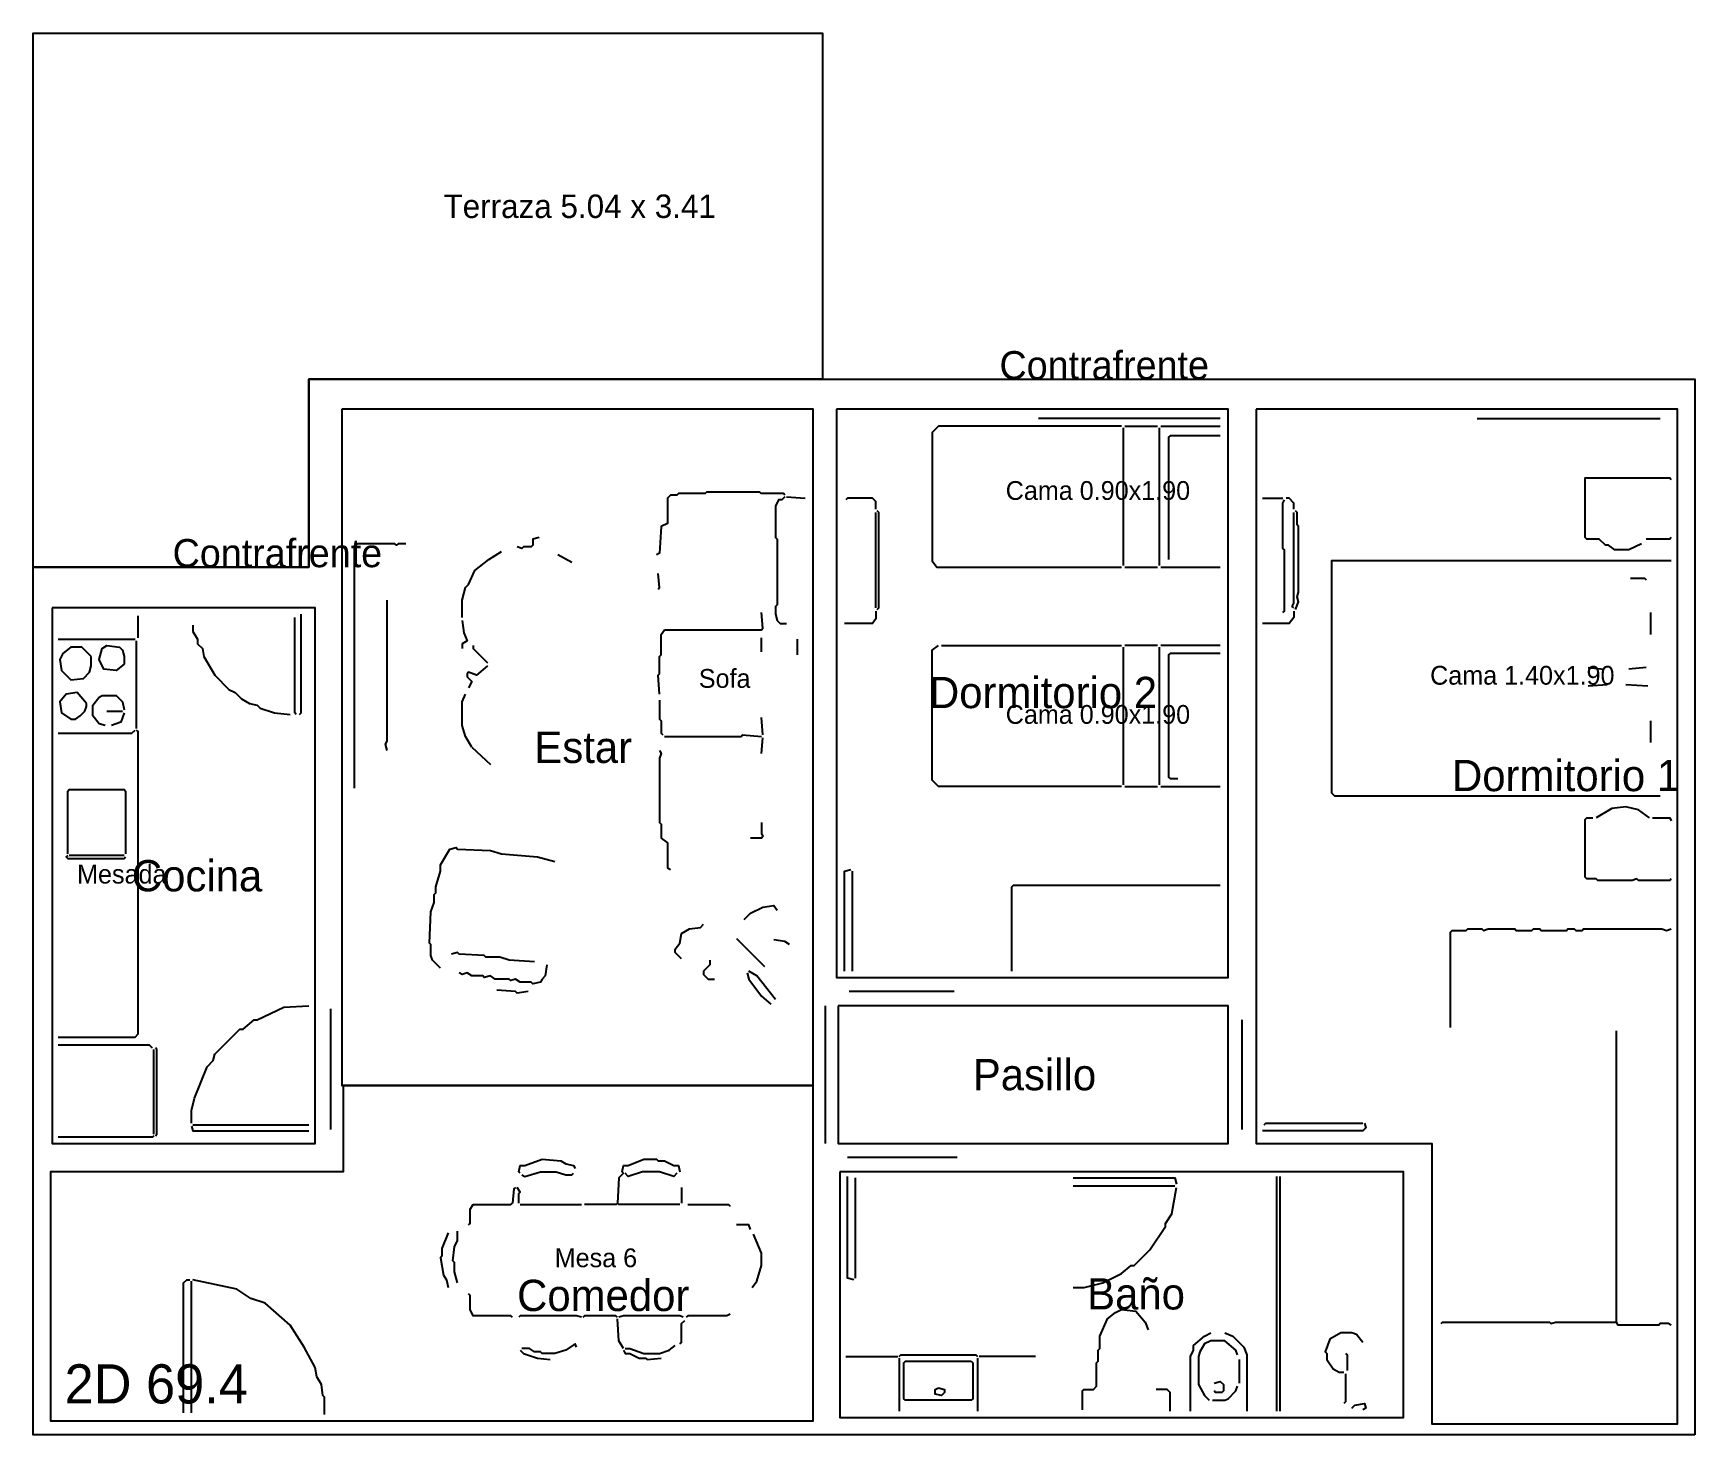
# Model space of a CAD drawing. Header units: metres. Extents: x 0 to 113, y 0 to 9.
# Drawn here: x 0 to 10.61, y 0 to 8.95 of the extents above; entities that cross this region are included whole.
import ezdxf

# ---------------------------------------------------------------- set-up
doc = ezdxf.new("R2010")
doc.units = ezdxf.units.M
for name, color, linetype in [('Trazo_Cotas', 9, 'Continuous'), ('Trazo_Entrada', 1, 'Continuous'), ('Trazo_Equipamiento', 8, 'Continuous'), ('Trazo_Estancias', 3, 'Continuous'), ('Trazo_Fachada', 30, 'Continuous'), ('Trazo_Puertas', 1, 'Continuous'), ('Trazo_Unidad', 7, 'Continuous'), ('Trazo_Ventanas', 5, 'Continuous')]:
    doc.layers.add(name, color=color, linetype=linetype)

msp = doc.modelspace()

# ---------------------------------------------------------------- texts
at = {"layer": 'Trazo_Cotas'}
msp.add_text('Terraza 5.04 x 3.41', height=0.15, dxfattribs=at).set_placement((2.62, 7.77))
at = {"layer": 'Trazo_Equipamiento', "color": 8}
for s, p in [('Cama 0.90x1.90', (6.21, 5.97)), ('Sofa', (4.25, 4.77)), ('Cama 1.40x1.90', (8.92, 4.79)), ('Cama 0.90x1.90', (6.21, 4.54)), ('Mesada', (0.28, 3.52)), ('Mesa 6', (3.33, 1.07))]:
    msp.add_text(s, height=0.12, dxfattribs=at).set_placement(p)
at = {"layer": 'Trazo_Estancias', "color": 5}
for s, p in [('Dormitorio 2', (5.72, 4.64)), ('Dormitorio 1', (9.06, 4.11))]:
    msp.add_text(s, height=0.2, dxfattribs=at).set_placement(p)
at = {"layer": 'Trazo_Estancias', "color": 2}
msp.add_text('Estar', height=0.2, dxfattribs=at).set_placement((3.2, 4.29))
at = {"layer": 'Trazo_Estancias', "color": 30}
msp.add_text('Cocina', height=0.2, dxfattribs=at).set_placement((0.63, 3.47))
at = {"layer": 'Trazo_Estancias', "color": 8}
msp.add_text('Pasillo', height=0.2, dxfattribs=at).set_placement((6, 2.2))
at = {"layer": 'Trazo_Estancias', "color": 40}
msp.add_text('Comedor', height=0.2, dxfattribs=at).set_placement((3.09, 0.79))
at = {"layer": 'Trazo_Estancias', "color": 4}
msp.add_text('Baño', height=0.2, dxfattribs=at).set_placement((6.73, 0.8))
at = {"layer": 'Trazo_Fachada'}
for p in [(6.17, 6.74), (0.89, 5.54)]:
    msp.add_text('Contrafrente', height=0.18, dxfattribs=at).set_placement(p)
at = {"layer": 'Trazo_Unidad'}
msp.add_text('2D 69.4', height=0.25, dxfattribs=at).set_placement((0.2, 0.2))

# ---------------------------------------------------------------- linework, layer by layer
at = {"layer": 'Trazo_Cotas'}
msp.add_lwpolyline([(5.04, 6.74), (1.76, 6.74), (1.76, 5.54), (0, 5.54), (0, 8.95), (5.04, 8.95)], close=True, dxfattribs=at)
at = {"layer": 'Trazo_Entrada'}
msp.add_line((1.87, 0), (1, 0), dxfattribs=at)
at = {"layer": 'Trazo_Equipamiento', "color": 9}
for p, q in [((7.58, 6.49), (6.42, 6.49)), ((9.22, 6.49), (10.39, 6.49)), ((6.96, 6.43), (6.96, 5.55)), ((6.97, 6.44), (7.18, 6.44)), ((7.19, 6.43), (7.19, 5.55)), ((7.2, 6.44), (7.58, 6.44)), ((4.81, 5.99), (4.93, 5.98)), ((7.85, 5.98), (7.98, 5.98)), ((5.38, 5.28), (5.38, 5.89)), ((3.44, 5.57), (3.35, 5.62)), ((6.97, 5.54), (7.18, 5.54)), ((7.2, 5.54), (7.58, 5.54)), ((10.33, 5.11), (10.33, 5.25)), ((4.65, 5), (4.65, 5.09)), ((4.88, 4.98), (4.88, 5.08)), ((5.8, 5.04), (6.95, 5.04)), ((6.96, 5.03), (6.96, 4.15)), ((7.18, 5.04), (6.97, 5.04)), ((7.19, 5.03), (7.19, 4.15)), ((7.58, 5.04), (7.2, 5.04)), ((9.93, 4.9), (10.03, 4.89)), ((10.3, 4.9), (10.19, 4.89)), ((10.05, 4.79), (9.93, 4.78)), ((10.31, 4.78), (10.17, 4.79)), ((4.66, 4.47), (4.65, 4.58)), ((10.33, 4.42), (10.33, 4.56)), ((2.8, 4.39), (2.92, 4.28)), ((4.65, 4.35), (4.66, 4.45)), ((6.97, 4.14), (7.18, 4.14)), ((7.2, 4.14), (7.58, 4.14)), ((5.23, 3.6), (5.23, 2.96)), ((4.49, 3.17), (4.67, 2.99)), ((4.14, 1.58), (4.14, 1.48)), ((3.11, 1.47), (3.5, 1.47)), ((1.01, 0.14), (1.01, 0.98))]:
    msp.add_line(p, q, dxfattribs=at)
at = {"layer": 'Trazo_Equipamiento', "color": 8}
for p, q in [((0.67, 5.09), (0.67, 5.23)), ((0.16, 5.08), (0.65, 5.08)), ((0.66, 4.51), (0.66, 5.07)), ((0.47, 4.62), (0.57, 4.62)), ((0.58, 3.7), (0.23, 3.7)), ((0.77, 1.92), (0.77, 2.46)), ((1.02, 1.98), (1.76, 1.98)), ((5.25, 1), (5.25, 1.64)), ((7.94, 1.65), (7.94, 0.15)), ((7.96, 1.65), (7.96, 0.15)), ((6.64, 1.59), (7.29, 1.59)), ((5.19, 0.5), (5.52, 0.5)), ((5.53, 0.49), (5.53, 0.15)), ((6.03, 0.49), (6.03, 0.15)), ((6.4, 0.5), (6.04, 0.5)), ((7.7, 0.48), (7.7, 0.33))]:
    msp.add_line(p, q, dxfattribs=at)
at = {"layer": 'Trazo_Equipamiento', "color": 9}
for points in [[(6.95, 6.44), (5.78, 6.44), (5.74, 6.4), (5.74, 5.58), (5.77, 5.54), (6.95, 5.54)], [(7.58, 6.38), (7.26, 6.38), (7.25, 6.37), (7.25, 5.59)], [(10.27, 5.69), (10.19, 5.65), (10.1, 5.65), (10.06, 5.68), (10.04, 5.68), (10, 5.72), (9.92, 5.72), (9.91, 5.73), (9.91, 6.11), (10.45, 6.11), (10.46, 6.1)], [(4.8, 6), (4.79, 6.01), (4.65, 6.01), (4.64, 6.02), (4.3, 6.02), (4.29, 6.01), (4.12, 6.01), (4.11, 6), (4.07, 6), (4.05, 5.98), (4.05, 5.82), (4.01, 5.8), (4, 5.63), (3.98, 5.62)], [(4.8, 5.99), (4.78, 5.97), (4.76, 5.97), (4.74, 5.93), (4.74, 5.73), (4.75, 5.72), (4.75, 5.3), (4.74, 5.29), (4.74, 5.24), (4.75, 5.2), (4.77, 5.18), (4.81, 5.18)], [(5.38, 5.91), (5.38, 5.96), (5.36, 5.98), (5.2, 5.98), (5.19, 5.97)], [(7.98, 5.25), (7.99, 5.26), (7.99, 5.65), (7.98, 5.66), (7.98, 5.95), (7.99, 5.97)], [(8.05, 5.91), (8.05, 5.95), (8.02, 5.98), (8, 5.98)], [(5.39, 5.27), (5.4, 5.28), (5.4, 5.89), (5.39, 5.9)], [(8.05, 5.28), (8.04, 5.29), (8.05, 5.31), (8.05, 5.89)], [(8.06, 5.27), (8.08, 5.32), (8.07, 5.35), (8.08, 5.38), (8.08, 5.8), (8.07, 5.81), (8.07, 5.89), (8.06, 5.9)], [(3.23, 5.73), (3.19, 5.72), (3.19, 5.68), (3.18, 5.67), (3.13, 5.67), (3.12, 5.66), (3.09, 5.67)], [(10.46, 5.73), (10.45, 5.72), (10.3, 5.72)], [(2.38, 5.69), (2.33, 5.69), (2.32, 5.68), (2.31, 5.69), (2.07, 5.69), (2.05, 5.67), (2.05, 4.13)], [(2.74, 5.22), (2.74, 5.33), (2.76, 5.41), (2.78, 5.43), (2.82, 5.52), (2.91, 5.59), (2.99, 5.64)], [(10.46, 5.58), (8.29, 5.58), (8.29, 4.1), (8.31, 4.08), (10.39, 4.08)], [(3.99, 5.4), (4, 5.41), (3.99, 5.5)], [(10.2, 5.47), (10.29, 5.47), (10.3, 5.46)], [(2.26, 4.37), (2.25, 4.41), (2.26, 4.43), (2.26, 5.33)], [(2.74, 5.2), (2.75, 5.12), (2.77, 5.07), (2.74, 5.05), (2.74, 5.02)], [(4.03, 5.14), (4.65, 5.14), (4.66, 5.15), (4.65, 5.25)], [(5.38, 5.26), (5.38, 5.21), (5.36, 5.18), (5.18, 5.18)], [(8.05, 5.26), (8.05, 5.22), (8.02, 5.18), (7.85, 5.18)], [(4, 4.73), (3.99, 4.85), (4, 4.86), (4, 4.97), (4.01, 4.98), (4.01, 5.11), (4.03, 5.14)], [(2.81, 5.04), (2.81, 5.02), (2.9, 4.93)], [(6.95, 4.14), (5.78, 4.14), (5.74, 4.18), (5.74, 5.01), (5.78, 5.04)], [(7.58, 4.99), (7.26, 4.99), (7.25, 4.98), (7.25, 4.2), (7.26, 4.19), (7.31, 4.19)], [(2.9, 4.91), (2.83, 4.85), (2.78, 4.87), (2.77, 4.86), (2.77, 4.84), (2.8, 4.81), (2.78, 4.77)], [(2.8, 4.39), (2.76, 4.46), (2.74, 4.53), (2.74, 4.68), (2.76, 4.73)], [(4, 4.69), (4, 4.57), (4.01, 4.56), (4.01, 4.48), (4.02, 4.47)], [(4.03, 4.46), (4.52, 4.46), (4.53, 4.47), (4.65, 4.46)], [(4, 4.37), (4.01, 4.35), (4, 4.32), (4, 3.91), (4.01, 3.9), (4.01, 3.81), (4.05, 3.78), (4.05, 3.62), (4.07, 3.61)], [(10.46, 3.55), (10.45, 3.54), (10.25, 3.54), (10.24, 3.55), (10.21, 3.54), (9.99, 3.54), (9.98, 3.55), (9.92, 3.55), (9.91, 3.56), (9.91, 3.93), (9.92, 3.94), (9.96, 3.94)], [(10.32, 3.94), (10.25, 3.99), (10.17, 4.01), (10.08, 4), (9.98, 3.94)], [(10.34, 3.94), (10.45, 3.94), (10.46, 3.92)], [(4.65, 3.91), (4.65, 3.84), (4.66, 3.82), (4.65, 3.81), (4.58, 3.81)], [(2.6, 2.98), (2.55, 3.03), (2.54, 3.06), (2.54, 3.13), (2.53, 3.14), (2.54, 3.34), (2.56, 3.4), (2.56, 3.45), (2.57, 3.46), (2.57, 3.5), (2.6, 3.6), (2.6, 3.64), (2.66, 3.74), (2.7, 3.75), (2.71, 3.74), (2.92, 3.73), (2.99, 3.71), (3.22, 3.69), (3.33, 3.66)], [(5.18, 2.96), (5.18, 3.6), (5.22, 3.61)], [(6.25, 2.96), (6.25, 3.5), (6.26, 3.51), (7.58, 3.51)], [(4.54, 3.29), (4.58, 3.33), (4.66, 3.37), (4.73, 3.38), (4.75, 3.35)], [(4.14, 3.04), (4.1, 3.08), (4.1, 3.1), (4.13, 3.14), (4.14, 3.2), (4.19, 3.23), (4.26, 3.24), (4.28, 3.26)], [(9.05, 2.6), (9.05, 3.21), (9.06, 3.22), (9.15, 3.22), (9.16, 3.23), (9.25, 3.23), (9.26, 3.22), (9.29, 3.23), (9.46, 3.23), (9.47, 3.22), (9.57, 3.22), (9.58, 3.23), (9.62, 3.23), (9.63, 3.22), (9.79, 3.22), (9.8, 3.23), (9.84, 3.23), (9.85, 3.22), (9.89, 3.22), (9.9, 3.23), (10.4, 3.23), (10.43, 3.22), (10.46, 3.23)], [(3.2, 3.02), (3.04, 3.03), (2.98, 3.05), (2.89, 3.05), (2.88, 3.06), (2.72, 3.07), (2.71, 3.08), (2.67, 3.07)], [(4.83, 3.13), (4.8, 3.15), (4.73, 3.16)], [(3.28, 3), (3.27, 2.93), (3.25, 2.91)], [(4.32, 3.03), (4.32, 3), (4.28, 2.96), (4.28, 2.94), (4.31, 2.91), (4.35, 2.91)], [(3.25, 2.91), (3.24, 2.89), (3.19, 2.88), (3.18, 2.89), (3.11, 2.89), (3.08, 2.91), (3.05, 2.9), (3.04, 2.91), (2.95, 2.91), (2.92, 2.93), (2.88, 2.92), (2.87, 2.93), (2.8, 2.93), (2.77, 2.95), (2.74, 2.94), (2.72, 2.95)], [(4.56, 2.95), (4.57, 2.91), (4.65, 2.8), (4.71, 2.75)], [(4.74, 2.78), (4.62, 2.93), (4.57, 2.96)], [(3.16, 2.83), (3.09, 2.82), (3.08, 2.83), (2.96, 2.84)], [(10.11, 0.72), (10.11, 2.57), (10.11, 2.58)], [(8.5, 1.99), (8.51, 1.96), (8.49, 1.94), (7.85, 1.94)], [(7.86, 1.98), (7.87, 1.99), (8.49, 1.99)], [(3.11, 1.67), (3.1, 1.68), (3.11, 1.72), (3.14, 1.72), (3.25, 1.76), (3.37, 1.75), (3.4, 1.73), (3.45, 1.72), (3.46, 1.7)], [(3.77, 1.67), (3.76, 1.68), (3.77, 1.72), (3.8, 1.72), (3.9, 1.76), (3.98, 1.76), (3.99, 1.75), (4.03, 1.75), (4.09, 1.72), (4.12, 1.72), (4.13, 1.68)], [(3.12, 1.66), (3.14, 1.65), (3.24, 1.68), (3.34, 1.68), (3.4, 1.66), (3.44, 1.66), (3.45, 1.67)], [(3.77, 1.67), (3.74, 1.64), (3.73, 1.48)], [(4.11, 1.67), (4.09, 1.65), (4, 1.68), (3.89, 1.68), (3.8, 1.65), (3.78, 1.67)], [(3.08, 1.58), (3.07, 1.57), (3.06, 1.48)], [(3.1, 1.48), (3.1, 1.54), (3.11, 1.55), (3.09, 1.58)], [(2.78, 1.34), (2.79, 1.35), (2.79, 1.44), (2.81, 1.47), (3.05, 1.47), (3.06, 1.48)], [(3.73, 1.48), (3.72, 1.47), (3.52, 1.47)], [(4.13, 1.47), (3.74, 1.47), (3.73, 1.48)], [(4.18, 1.47), (4.44, 1.47), (4.45, 1.46)], [(2.65, 1.29), (2.61, 1.19), (2.61, 1.14), (2.6, 1.13), (2.62, 1.02), (2.64, 0.99), (2.65, 0.94)], [(2.71, 0.97), (2.69, 1.04), (2.69, 1.1), (2.68, 1.11), (2.69, 1.2), (2.71, 1.24), (2.71, 1.3)], [(4.58, 1.31), (4.57, 1.34), (4.49, 1.34)], [(4.59, 0.94), (4.62, 0.98), (4.65, 1.08), (4.65, 1.16), (4.6, 1.28)], [(0.96, 0.14), (0.96, 0.97), (0.98, 0.99), (1, 0.99)], [(1.86, 0.13), (1.86, 0.24), (1.85, 0.25), (1.84, 0.32), (1.81, 0.37), (1.8, 0.43), (1.73, 0.56), (1.64, 0.7), (1.48, 0.84), (1.39, 0.87), (1.3, 0.93), (1.02, 0.99)], [(3.06, 0.75), (3.05, 0.76), (2.81, 0.76), (2.79, 0.8), (2.79, 0.89), (2.78, 0.9)], [(3.5, 0.75), (3.47, 0.76), (3.11, 0.76), (3.1, 0.75)], [(3.73, 0.75), (3.72, 0.76), (3.52, 0.76), (3.51, 0.75)], [(4.15, 0.75), (4.13, 0.76), (3.77, 0.76), (3.74, 0.75)], [(4.45, 0.77), (4.43, 0.76), (4.18, 0.76), (4.17, 0.75)], [(3.77, 0.55), (3.74, 0.6), (3.73, 0.74)], [(4.13, 0.58), (4.14, 0.59), (4.14, 0.71), (4.16, 0.73)], [(8.99, 0.71), (9, 0.72), (9.68, 0.72), (9.69, 0.71), (9.72, 0.72), (10.11, 0.72)], [(10.46, 0.7), (10.44, 0.71), (10.39, 0.71), (10.38, 0.7), (10.12, 0.7), (10.11, 0.72)], [(3.11, 0.54), (3.13, 0.52), (3.22, 0.49), (3.3, 0.48)], [(3.47, 0.56), (3.46, 0.58), (3.4, 0.54), (3.33, 0.52), (3.25, 0.52), (3.24, 0.53), (3.2, 0.53), (3.17, 0.55), (3.12, 0.55)], [(3.77, 0.54), (3.78, 0.52), (3.81, 0.52), (3.87, 0.49), (3.91, 0.49), (3.92, 0.48), (4.01, 0.49)], [(3.78, 0.55), (3.81, 0.55), (3.9, 0.52), (4, 0.52), (4.06, 0.54), (4.1, 0.57)]]:
    msp.add_lwpolyline(points, dxfattribs=at)
at = {"layer": 'Trazo_Equipamiento', "color": 8}
for points in [[(1.68, 4.6), (1.67, 4.61), (1.67, 5.22)], [(1.7, 4.6), (1.71, 4.61), (1.71, 5.24)], [(1.02, 5.17), (1.02, 5.13), (1.05, 5.08), (1.05, 5.05), (1.08, 5.02), (1.09, 4.97), (1.16, 4.85), (1.25, 4.76), (1.29, 4.74), (1.33, 4.7), (1.38, 4.67), (1.43, 4.66), (1.45, 4.64), (1.54, 4.61), (1.64, 4.6)], [(0.46, 4.53), (0.42, 4.54), (0.38, 4.59), (0.38, 4.66), (0.42, 4.71), (0.44, 4.72), (0.53, 4.72), (0.57, 4.68), (0.58, 4.63)], [(0.58, 4.61), (0.56, 4.55), (0.5, 4.53)], [(0.16, 2.54), (0.65, 2.54), (0.67, 2.56), (0.67, 4.49), (0.66, 4.5)], [(0.16, 4.48), (0.63, 4.48), (0.65, 4.5)], [(0.22, 3.71), (0.22, 4.11), (0.23, 4.12), (0.58, 4.12), (0.59, 4.11), (0.59, 3.71)], [(0.22, 3.7), (0.21, 3.69), (0.22, 3.68), (0.58, 3.68), (0.59, 3.69)], [(1.01, 1.99), (1.01, 2.07), (1.03, 2.15), (1.11, 2.35), (1.15, 2.39), (1.16, 2.43), (1.32, 2.59), (1.34, 2.59), (1.41, 2.65), (1.43, 2.65), (1.6, 2.73), (1.76, 2.74)], [(0.16, 2.49), (0.74, 2.49), (0.76, 2.47)], [(0.78, 1.91), (0.79, 1.92), (0.79, 2.46), (0.78, 2.47)], [(0.77, 1.91), (0.76, 1.9), (0.16, 1.9)], [(1.01, 1.97), (1.02, 1.94), (1.76, 1.94)], [(5.24, 0.99), (5.2, 1), (5.2, 1.65)], [(6.64, 1.64), (7.29, 1.64), (7.3, 1.6)], [(6.64, 0.94), (6.71, 0.94), (6.83, 0.97), (6.95, 1.03), (7.01, 1.08), (7.03, 1.08), (7.13, 1.18), (7.23, 1.33), (7.23, 1.35), (7.27, 1.41), (7.3, 1.58)], [(6.7, 0.16), (6.7, 0.28), (6.71, 0.29), (6.77, 0.29), (6.79, 0.31), (6.79, 0.46), (6.8, 0.47), (6.8, 0.54), (6.81, 0.55), (6.81, 0.63), (6.86, 0.74), (6.91, 0.78), (6.95, 0.8), (7.04, 0.79), (7.1, 0.72), (7.12, 0.67)], [(7.39, 0.15), (7.39, 0.5), (7.41, 0.54), (7.41, 0.57), (7.48, 0.63), (7.52, 0.65)], [(7.61, 0.65), (7.66, 0.63), (7.73, 0.56), (7.75, 0.51), (7.75, 0.15)], [(8.49, 0.59), (8.45, 0.64), (8.42, 0.65), (8.35, 0.65), (8.28, 0.61), (8.25, 0.53), (8.26, 0.52), (8.26, 0.48), (8.3, 0.42), (8.34, 0.4), (8.37, 0.4)], [(7.69, 0.51), (7.68, 0.54), (7.61, 0.6), (7.52, 0.6), (7.48, 0.58), (7.45, 0.53), (7.44, 0.5), (7.44, 0.32), (7.48, 0.25), (7.51, 0.22)], [(5.53, 0.5), (5.54, 0.51), (6.02, 0.51), (6.03, 0.5)], [(8.38, 0.52), (8.39, 0.51), (8.39, 0.41)], [(7.54, 0.33), (7.58, 0.34), (7.6, 0.32), (7.6, 0.28), (7.59, 0.27), (7.55, 0.27), (7.54, 0.28)], [(8.38, 0.39), (8.38, 0.21), (8.37, 0.2)], [(7.26, 0.15), (7.26, 0.27), (7.24, 0.29), (7.17, 0.29)], [(7.53, 0.22), (7.61, 0.22), (7.63, 0.23), (7.68, 0.28), (7.69, 0.31)], [(8.42, 0.17), (8.44, 0.19), (8.5, 0.2), (8.51, 0.17), (8.49, 0.16)]]:
    msp.add_lwpolyline(points, dxfattribs=at)
for points in [[(0.37, 4.97), (0.31, 5.03), (0.24, 5.03), (0.19, 4.99), (0.17, 4.95), (0.18, 4.88), (0.24, 4.82), (0.32, 4.83), (0.36, 4.87), (0.37, 4.91)], [(0.58, 4.92), (0.53, 4.88), (0.45, 4.89), (0.42, 4.95), (0.44, 5.02), (0.47, 5.04), (0.55, 5.03), (0.57, 5.01), (0.58, 4.97)], [(0.34, 4.67), (0.28, 4.74), (0.21, 4.73), (0.17, 4.68), (0.18, 4.61), (0.24, 4.57), (0.27, 4.57), (0.3, 4.59), (0.33, 4.62), (0.34, 4.65)], [(5.99, 0.47), (6, 0.46), (6, 0.23), (5.99, 0.22), (5.57, 0.22), (5.56, 0.23), (5.56, 0.46), (5.57, 0.47)], [(5.78, 0.3), (5.82, 0.29), (5.82, 0.27), (5.8, 0.25), (5.76, 0.26), (5.76, 0.29)]]:
    msp.add_lwpolyline(points, close=True, dxfattribs=at)
at = {"layer": 'Trazo_Estancias', "color": 2}
msp.add_lwpolyline([(1.97, 6.55), (1.97, 2.23), (4.98, 2.23), (4.98, 6.55)], close=True, dxfattribs=at)
at = {"layer": 'Trazo_Estancias', "color": 5}
for points in [[(5.13, 6.55), (5.13, 2.92), (7.63, 2.92), (7.63, 6.55)], [(7.81, 6.55), (7.81, 1.86), (8.93, 1.86), (8.93, 0.07), (10.5, 0.07), (10.5, 6.55)]]:
    msp.add_lwpolyline(points, close=True, dxfattribs=at)
at = {"layer": 'Trazo_Estancias', "color": 30}
msp.add_lwpolyline([(0.12, 5.28), (0.12, 1.86), (1.8, 1.86), (1.8, 5.28)], close=True, dxfattribs=at)
at = {"layer": 'Trazo_Estancias', "color": 8}
msp.add_lwpolyline([(5.14, 2.74), (5.14, 1.86), (7.63, 1.86), (7.63, 2.74)], close=True, dxfattribs=at)
at = {"layer": 'Trazo_Estancias', "color": 40}
msp.add_lwpolyline([(1.98, 2.23), (1.98, 1.68), (0.11, 1.68), (0.11, 0.09), (4.98, 0.09), (4.98, 2.23)], close=True, dxfattribs=at)
at = {"layer": 'Trazo_Estancias', "color": 4}
msp.add_lwpolyline([(5.15, 1.68), (5.15, 0.11), (8.75, 0.11), (8.75, 1.68)], close=True, dxfattribs=at)
at = {"layer": 'Trazo_Fachada'}
for p, q in [((1.76, 5.54), (1.76, 6.74)), ((1.76, 6.74), (10.59, 6.74)), ((0.02, 5.54), (1.76, 5.54))]:
    msp.add_line(p, q, dxfattribs=at)
at = {"layer": 'Trazo_Puertas'}
for p, q in [((5.88, 2.83), (5.21, 2.83)), ((1.9, 1.95), (1.9, 2.72)), ((5.06, 1.86), (5.06, 2.74)), ((7.72, 1.95), (7.72, 2.65)), ((5.9, 1.77), (5.2, 1.77))]:
    msp.add_line(p, q, dxfattribs=at)
at = {"layer": 'Trazo_Unidad'}
msp.add_lwpolyline([(10.61, 0), (0, 0), (0, 5.54), (1.76, 5.54), (1.76, 6.74), (10.61, 6.74)], close=True, dxfattribs=at)
at = {"layer": 'Trazo_Ventanas'}
for p, q in [((2.15, 6.74), (4.51, 6.74)), ((5.23, 6.74), (6.49, 6.74)), ((7.35, 6.74), (9.3, 6.74)), ((1.02, 5.54), (1.75, 5.54))]:
    msp.add_line(p, q, dxfattribs=at)

msp.set_redraw_order([(e.dxf.handle, doc.entitydb.next_handle()) for e in msp.query("TEXT MTEXT ATTDEF DIMENSION ARC_DIMENSION")])  # texts and dimensions are drawn at this point

doc.saveas('drawing.dxf')
